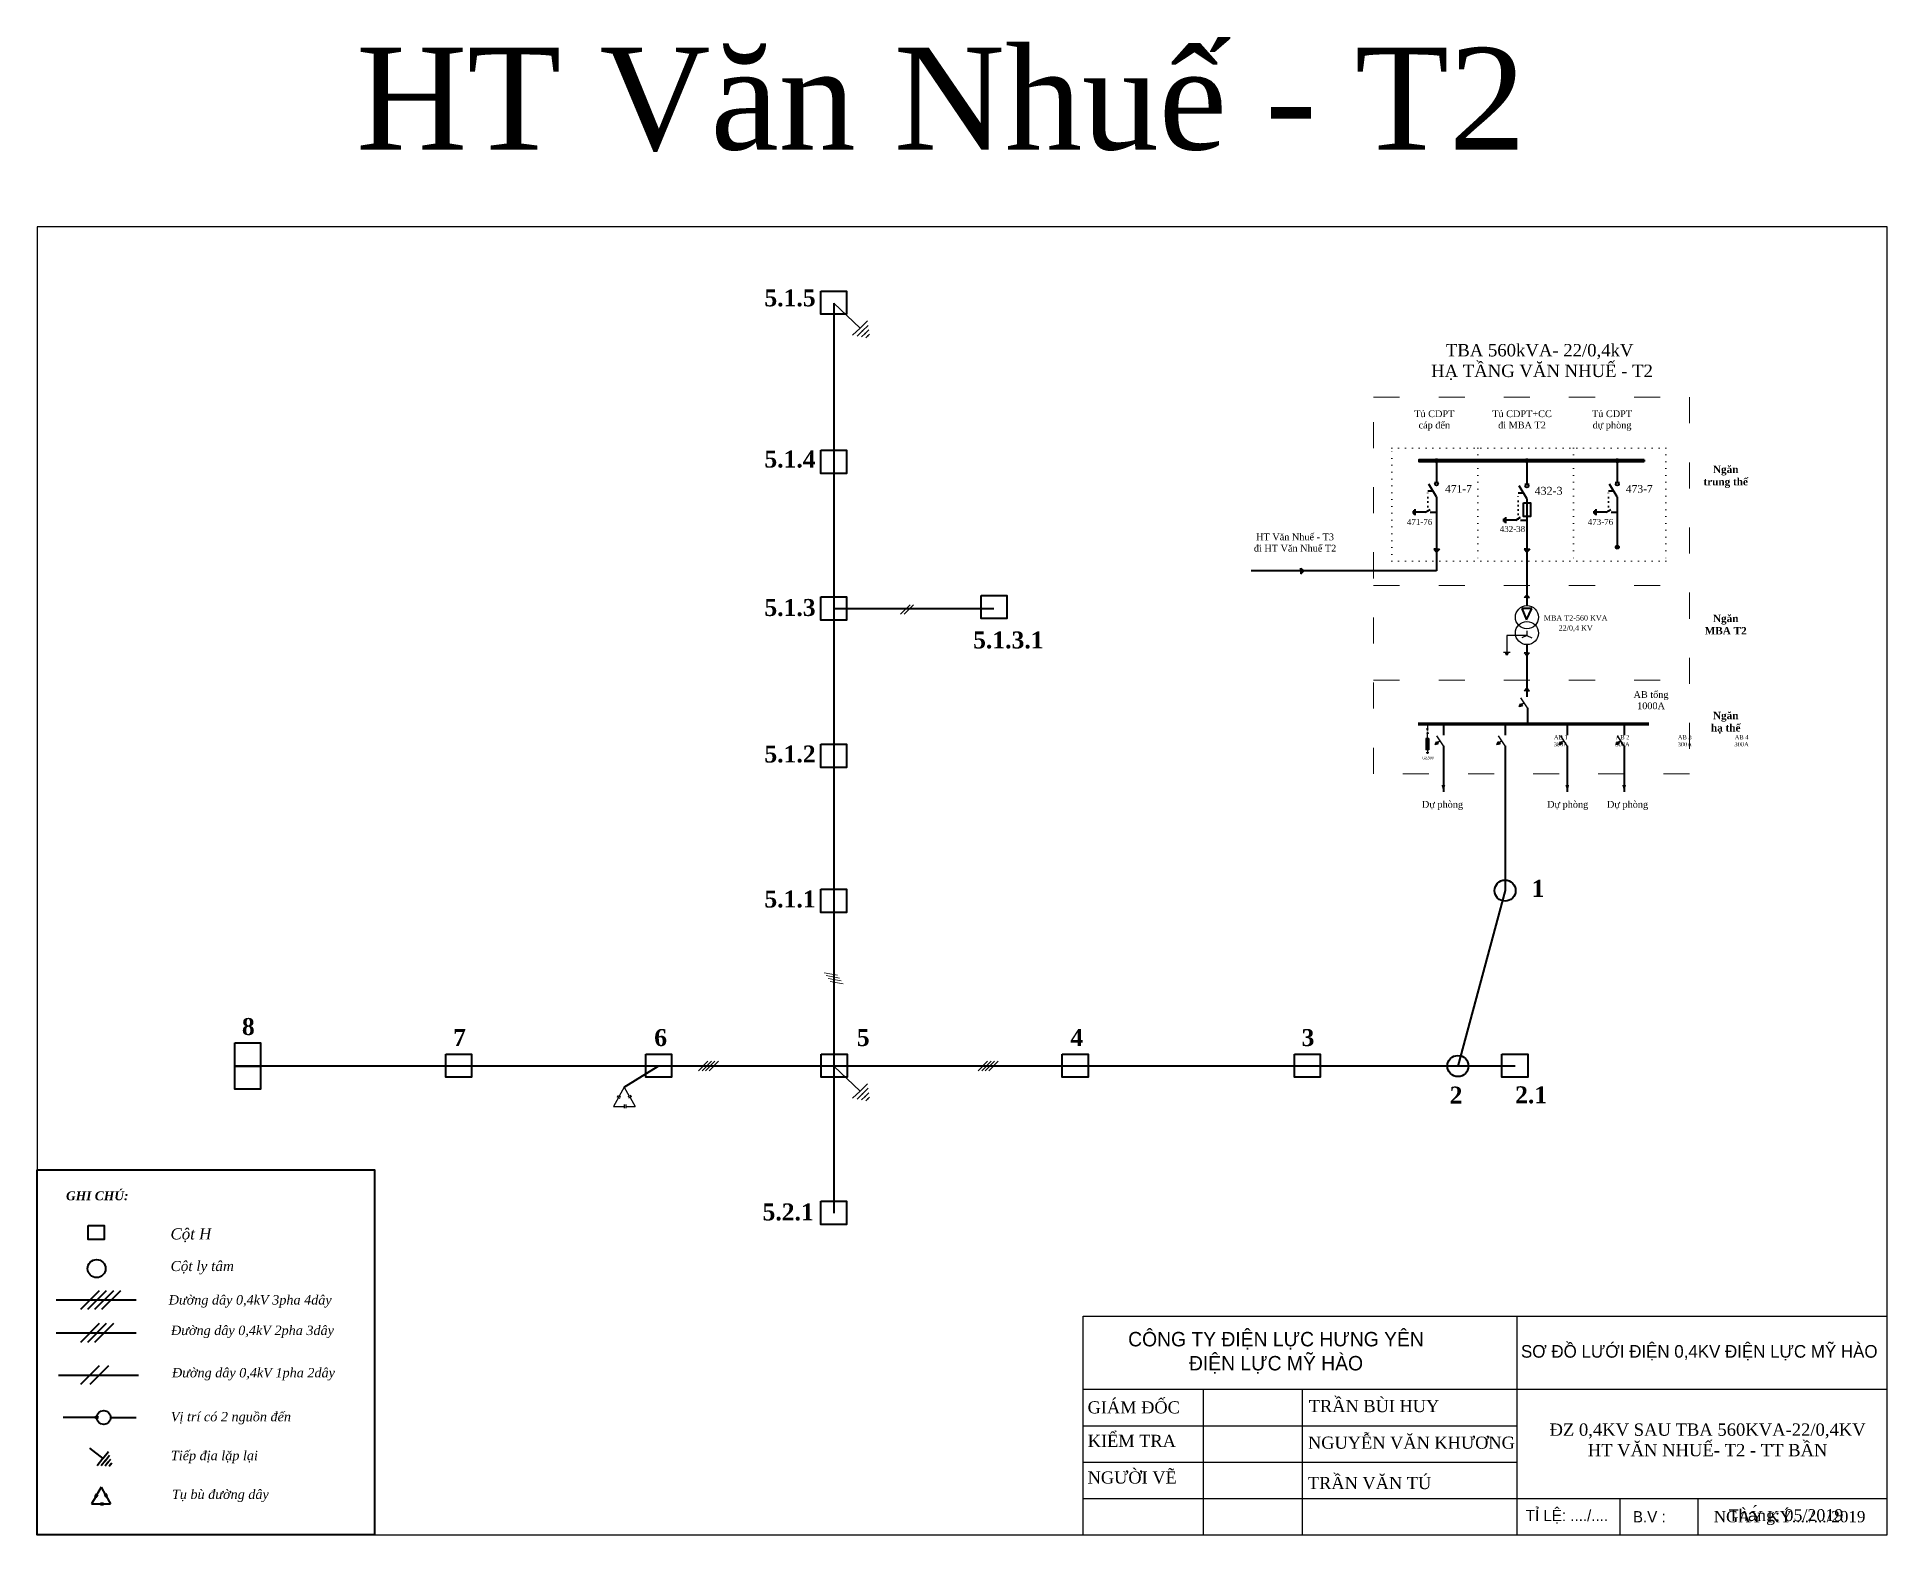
# Model space of a CAD drawing. Extents: x -2498 to 13808, y -1476 to 9052.
# Drawn here: x 4770 to 5315, y 3023 to 3465 of the extents above; entities that cross this region are included whole.
import ezdxf

# ---------------------------------------------------------------- set-up
doc = ezdxf.new("R2010")
doc.units = 0
doc.header["$LTSCALE"] = 0.08
doc.header["$MEASUREMENT"] = 0
doc.linetypes.add('ACAD_ISO03W100', pattern=[30, 12, -18])
doc.linetypes.add('ACAD_ISO07W100', pattern=[3, 0, -3])
doc.layers.get('0').update_dxf_attribs({"linetype": 'CONTINUOUS', "lineweight": 40})
doc.layers.add('Duong manh', color=8, linetype='CONTINUOUS')
for name, color, linetype, lineweight in [('Duong truc', 7, 'CONTINUOUS', 40), ('khung', 3, 'CONTINUOUS', 18), ('NET DAM', 6, 'CONTINUOUS', 25)]:
    doc.layers.add(name, color=color, linetype=linetype, lineweight=lineweight)
doc.styles.add('2.1. CDduong truc', font='times.ttf', dxfattribs={"height": 130})
doc.styles.add('2.2. CD nhanh', font='times.ttf', dxfattribs={"height": 100})
doc.styles.add('anh chinh', font='VNARIAL.TTF', dxfattribs={"height": 2.5})
doc.styles.add('anh thong', font='times.ttf', dxfattribs={"height": 0.5})
doc.styles.get("Standard").update_dxf_attribs({"font": 'VHTEKN.TTF', "height": 2.5})
doc.styles.add('style4', font='VHTIMEB.TTF')

msp = doc.modelspace()

# ---------------------------------------------------------------- texts
at = {"ltscale": 7}
for s, height, style, p in [('471-7', 2.243, '2.1. CDduong truc', (5184.64, 3330.65)), ('432-3', 2.336, '2.1. CDduong truc', (5211.05, 3330.03)), ('473-7', 2.243, '2.1. CDduong truc', (5237.95, 3330.65)), ('471-76', 1.747, '2.2. CD nhanh', (5173.41, 3321.16)), ('473-76', 1.747, '2.2. CD nhanh', (5226.72, 3321.16)), ('432-38', 1.747, '2.2. CD nhanh', (5200.78, 3319.07))]:
    msp.add_text(s, height=height, dxfattribs=dict(at, style=style)).set_placement(p)
at = {"color": 7, "ltscale": 5, "style": 'style4'}
for s, height, p in [('MBA T2-560 kVA', 1.5584, (5213.76, 3292.93)), ('22/0,4 kV', 1.558, (5218.13, 3289.98))]:
    msp.add_text(s, height=height, dxfattribs=at).set_placement(p)
at = {"color": 0, "linetype": 'Continuous', "lineweight": 30, "ltscale": 10}
for s, insert, char_height, width, attachment_point in [('{\\fTimes New Roman|b0|i0|c0|p18;HT Văn Nhuế - T2}', (4863.65, 3461.79), 30, 349.32, 1), ('\\pi32.17;{\\fTimes New Roman|b0|i0|c238|p18;Đ\\fTimes New Roman|b0|i0|c0|p18;Z 0,4KV SAU TBA 560KVA-22/0,4KV \\PHT VĂN NHUẾ- T2 - TT BẦN}', (5245.95, 3056.26), 3.63, 168.6358, 2)]:
    msp.add_mtext(s, dxfattribs=dict(at, insert=insert, char_height=char_height, width=width, attachment_point=attachment_point))
at = {"color": 0, "linetype": 'Continuous', "lineweight": 40, "ltscale": 8, "attachment_point": 1, "style": 'anh chinh'}
for s, insert, char_height, width in [('{\\fTimes New Roman|b1|i0|c0|p18;5.1.5}', (4983.98, 3390.58), 5, 5.7166), ('{\\fTimes New Roman|b1|i0|c0|p18;5.1.4}', (4983.98, 3343.05), 5, 5.7166), ('{\\fTimes New Roman|b1|i0|c0|p18;5.1.3}', (4983.98, 3299.3), 5, 5.7166), ('{\\fTimes New Roman|b1|i0|c0|p18;5.1.3.1}', (5045.52, 3289.73), 5, 5.7166), ('{\\fTimes New Roman|b1|i0|c0|p18;5.1.2}', (4983.98, 3256.11), 5, 5.7166), ('{\\fTimes New Roman|b1|i0|c0|p18;5.1.1}', (4983.98, 3213.36), 5, 5.7166), ('{\\fTimes New Roman|b1|i0|c0|p18;1}', (5210.17, 3216.49), 5, 5.7166), ('{\\fTimes New Roman|b1|i0|c0|p18;8}', (4829.96, 3175.76), 5, 5.7166), ('{\\fTimes New Roman|b1|i0|c0|p18;7}', (4892.21, 3172.52), 5, 5.7166), ('{\\fTimes New Roman|b1|i0|c0|p18;6}', (4951.51, 3172.52), 5, 5.7166), ('{\\fTimes New Roman|b1|i0|c0|p18;5}', (5011.23, 3172.52), 5, 5.7166), ('{\\fTimes New Roman|b1|i0|c0|p18;4}', (5074.17, 3172.52), 5, 5.7166), ('{\\fTimes New Roman|b1|i0|c0|p18;3}', (5142.35, 3172.52), 5, 5.7166), ('{\\fTimes New Roman|b1|i0|c0|p18;2}', (5186, 3155.55), 5, 5.7166), ('{\\fTimes New Roman|b1|i0|c0|p18;2.1}', (5205.3, 3155.64), 5, 5.7166), ('{\\fTimes New Roman|b1|i0|c0|p18;5.2.1}', (4983.44, 3121.12), 5, 5.7166), ('Tha{\\fTimes New Roman|b0|i0|c0|p18;́ng: 05/2019}', (5268.21, 3030.98), 3.5, 46.3277)]:
    msp.add_mtext(s, dxfattribs=dict(at, insert=insert, char_height=char_height, width=width))
at = {"color": 0, "lineweight": 30, "style": 'anh thong'}
for s, insert, char_height, width, attachment_point in [('TBA 560kVA- 22/0,4kV\\P HẠ TẦNG VĂN NHUẾ - T2', (5212.53, 3374.47), 3.6504, 75.4023, 2), ('GZ500', (5179.59, 3252.86), 0.799, 37.0456, 2), ('{\\fTimes New Roman|b0|i1|c0|p18;Cột H}', (4808.91, 3113.8), 3.2947, 57.2533, 1), ('{\\fTimes New Roman|b0|i1|c0|p18;Cột ly tâm}', (4808.94, 3104.15), 2.9665, 57.2533, 1)]:
    msp.add_mtext(s, dxfattribs=dict(at, insert=insert, char_height=char_height, width=width, attachment_point=attachment_point))
at = {"lineweight": 30, "attachment_point": 2, "style": 'anh thong'}
for s, insert, char_height, width in [('Tủ CDPT\\Pcáp đến', (5181.48, 3354.91), 1.997, 16.8549), ('Tủ CDPT+CC\\Pđi MBA T2', (5207.33, 3354.91), 1.997, 19.4812), ('Tủ CDPT \\Pdự phòng', (5233.87, 3354.91), 1.997, 25.2223), ('{\\fTimes New Roman|b1|i0|c0|p18;Ngăn \\Ptrung thế}', (5267.38, 3338.62), 2.184, 14.7717), ('HT Văn Nhuế - T3\\Pđi HT Văn Nhuế T2', (5140.42, 3318.61), 1.9968, 46.307), ('{\\fTimes New Roman|b1|i0|c0|p18;Ngăn \\PMBA T2}', (5267.38, 3294.68), 2.184, 14.7717), ('{\\fTimes New Roman|b1|i0|c0|p18;Ngăn \\Phạ thế}', (5267.38, 3266.06), 2.184, 14.7717)]:
    msp.add_mtext(s, dxfattribs=dict(at, insert=insert, char_height=char_height, width=width))
at = {"linetype": 'Continuous', "lineweight": 40, "ltscale": 8}
for s, insert, char_height, attachment_point in [('{\\fTimes New Roman|b0|i0|c0|p18;AB tổng\\P1000A}', (5245.36, 3266.79), 1.9968, 8), ('{\\fTimes New Roman|b0|i0|c0|p18;AB 1\\P300A}', (5218.78, 3257.49), 1.248, 5), ('{\\fTimes New Roman|b0|i0|c0|p18;AB 2\\P300A}', (5236.97, 3257.49), 1.248, 5), ('{\\fTimes New Roman|b0|i0|c0|p18;AB 3 \\P300A}', (5255.31, 3257.49), 1.248, 5), ('{\\fTimes New Roman|b0|i0|c0|p18;AB 4 \\P300A}', (5272.07, 3257.49), 1.248, 5)]:
    msp.add_mtext_dynamic_manual_height_columns(s, width=69.2641, gutter_width=12.5, heights=[0], dxfattribs=dict(at, insert=insert, char_height=char_height, attachment_point=attachment_point))
at = {"linetype": 'Continuous', "lineweight": 30, "ltscale": 8, "char_height": 2, "attachment_point": 2, "style": 'anh thong'}
for insert, width in [((5183.89, 3239.78), 14.851), ((5220.78, 3239.78), 14.673), ((5238.44, 3239.78), 15.2701)]:
    msp.add_mtext('Dự phòng', dxfattribs=dict(at, insert=insert, width=width))
at = {"attachment_point": 1, "style": 'anh thong'}
for s, insert, char_height, width in [('{\\fTimes New Roman|b1|i1|c0|p18;GHI CHÚ:}', (4778.1, 3124.69), 2.6292, 37.8883), ('{\\fTimes New Roman|b0|i1|c238|p18;Đ\\fTimes New Roman|b0|i1|c0|p18;ường dây 0,4kV 3pha 4dây}', (4808.38, 3094.08), 2.7676, 70.6637), ('{\\fTimes New Roman|b0|i1|c238|p18;Đư\\fTimes New Roman|b0|i1|c0|p18;ờng dây 0,4kV 2pha 3dây}', (4809.05, 3085.09), 2.7676, 70.6637), ('{\\fTimes New Roman|b0|i1|c238|p18;Đư\\fTimes New Roman|b0|i1|c0|p18;ờng dây 0,4kV 1pha 2dây}', (4809.34, 3072.61), 2.7676, 70.6637), ('{\\fTimes New Roman|b0|i1|c0|p18;Vị trí có 2 nguồn đến}', (4809.02, 3059.65), 2.7676, 70.6637), ('{\\fTimes New Roman|b0|i1|c0|p18;Tiếp địa lặp lại}', (4809.02, 3048.2), 2.7676, 70.6637), ('{\\fTimes New Roman|b0|i1|c0|p18;Tụ bù đường dây}', (4809.34, 3036.77), 2.7676, 70.6637)]:
    msp.add_mtext(s, dxfattribs=dict(at, insert=insert, char_height=char_height, width=width))

# ---------------------------------------------------------------- blocks, each defined once
blk = doc.blocks.new('khung')
at = {"layer": 'khung', "color": 5, "lineweight": -3, "ltscale": 4}
for p, q in [((630143, 2296298.9), (632881, 2296298.9)), ((630143, 2295554.2), (630143, 2296298.9)), ((631620.1, 2296298.9), (631620.1, 2295554.2)), ((630143, 2296050.6), (631457.3, 2296050.6)), ((630143, 2296050.6), (632881, 2296050.6)), ((630552, 2296050.6), (630552, 2295554.2)), ((630888.9, 2296050.6), (630888.9, 2295554.2)), ((630143, 2295926.5), (631620.1, 2295926.5)), ((630143, 2295802.4), (631620.1, 2295802.4)), ((630143, 2295678.3), (631512, 2295678.3)), ((630143, 2295678.3), (632881, 2295678.3)), ((631972.7, 2295554.2), (631972.7, 2295678.3)), ((632238.4, 2295554.2), (632238.4, 2295678.3))]:
    blk.add_line(p, q, dxfattribs=at)
blk.add_lwpolyline([(632881, 2300009), (626580.6, 2300009), (626580.6, 2295554.2), (632881, 2295554.2), (632881, 2300009)], dxfattribs=at)
at = {"layer": 'Duong manh', "color": 0, "lineweight": -3, "ltscale": 4}
for s, insert, char_height, width, attachment_point in [('{\\f.VnAvantH|b0|i0|c0|p34;C¤NG TY §IÖN LùC H¦NG Y£N\\P®iÖn lùc mü hµo}', (630800.1, 2296174.8), 49.141, 1314.329, 5), ('{\\f.VnAvantH|b0|i0|c0|p34;s¬ ®å l\xadíi ®iÖn 0,4kv ®iÖn lùc mü hµo}', (632241.6, 2296174.8), 43.049, 1423.665, 5), ('{\\fTimes New Roman|b0|i0|c0|p18; GIÁM ĐỐC}', (630143, 2295988.6), 41.37, 409.064, 4), ('{\\fTimes New Roman|b0|i0|c0|p18; TRẦN BÙI HUY}', (630896.3, 2295992.9), 41.37, 536.856, 4), ('{\\f.VnAvantH|b0|i0|c0|p34; \\fTimes New Roman|b0|i0|c0|p18; KIỂM TRA}', (630128, 2295874.7), 41.37, 409.064, 4), ('{\\fTimes New Roman|b0|i0|c0|p18; NGUYỄN VĂN KHƯƠNG}', (630893.6, 2295868.1), 41.37, 717.247, 4), ('{\\fTimes New Roman|b0|i0|c0|p18; NGƯỜI VẼ}', (630143, 2295749.5), 41.37, 409.064, 4), ('{\\f.VnAvantH|b0|i0|c0|p34; \\fTimes New Roman|b0|i0|c0|p18;TRẦN VĂN TÚ}', (630893.4, 2295730.7), 41.37, 536.856, 4), ('{\\f.VnAvantH|b0|i0|c0|p34; tØ lÖ: ..../....}', (631636.6, 2295616.3), 38.475, 301.491, 4), ('{\\f.VnAvantH|b0|i0|c0|p34;b.v :}', (632071.5, 2295616.3), 38.475, 424.338, 5), ('{\\fTimes New Roman|b0|i0|c0|p18;NGÀY KÝ..../.../2019}', (632549.2, 2295616.3), 38.475, 820.671, 5)]:
    blk.add_mtext(s, dxfattribs=dict(at, insert=insert, char_height=char_height, width=width, attachment_point=attachment_point))

# ---------------------------------------------------------------- hatches: boundary and pattern name
at = {"lineweight": 30, "ltscale": 5}
h = msp.add_hatch(color=7, dxfattribs=at)
edge = h.paths.add_edge_path()
edge.add_arc((5182.12, 3340.06), 0.564, 0, 360)
h = msp.add_hatch(color=7, dxfattribs=at)
edge = h.paths.add_edge_path()
edge.add_arc((5208.77, 3340.06), 0.564, 0, 360)
h = msp.add_hatch(color=7, dxfattribs=at)
edge = h.paths.add_edge_path()
edge.add_arc((5235.42, 3340.06), 0.564, 0, 360)
h = msp.add_hatch(color=7, dxfattribs=at)
edge = h.paths.add_edge_path()
edge.add_arc((5235.42, 3314.6), 0.564, 0, 360)
h = msp.add_hatch(color=7, dxfattribs=at)
edge = h.paths.add_edge_path()
edge.add_arc((5208.92, 3262.42), 0.315, 0, 360)
at = {"linetype": 'Continuous', "ltscale": 8}
for points in [[(4787.49, 3058.04, 1), (4786.81, 3058.04, 1)], [(4791.62, 3058.04, 1), (4790.94, 3058.04, 1)]]:
    msp.add_hatch(color=256, dxfattribs=at).paths.add_polyline_path(points)
at = {"layer": 'Duong truc', "lineweight": -2, "ltscale": 5}
for points in [[(5206.48, 3267.63), (5207.44, 3267.79), (5206.93, 3268.49)], [(5181.69, 3256.42), (5182.65, 3256.58), (5182.14, 3257.28)], [(5199.88, 3256.42), (5200.85, 3256.58), (5200.34, 3257.28)], [(5218.22, 3256.42), (5219.19, 3256.58), (5218.68, 3257.28)], [(5234.98, 3256.42), (5235.95, 3256.58), (5235.44, 3257.28)]]:
    msp.add_hatch(color=7, dxfattribs=at).paths.add_polyline_path(points)

# ---------------------------------------------------------------- linework, layer by layer
at = {"color": 0, "linetype": 'Continuous', "lineweight": 40, "ltscale": 8}
for p, q in [((5004.44, 3386.54), (5004.44, 3118.27)), ((5182.12, 3307.56), (5127.49, 3307.56)), ((5004.44, 3296.5), (5051.67, 3296.5)), ((5207.28, 3296.48), (5208.69, 3293.17)), ((5210.22, 3296.48), (5207.28, 3296.48)), ((5208.69, 3293.17), (5210.22, 3296.48)), ((5208.77, 3285.85), (5208.77, 3270.47)), ((5202.34, 3213.34), (5188.44, 3161.63)), ((5205.35, 3161.63), (4831.69, 3161.63)), ((4942.67, 3155.38), (4952.7, 3161.63)), ((4791.28, 3058.01), (4798.78, 3058.01))]:
    msp.add_line(p, q, dxfattribs=at)
at = {"lineweight": 25, "ltscale": 8}
for p, q in [((5004.44, 3386.54), (5012.18, 3379.15)), ((5012.18, 3379.15), (5010, 3377.03)), ((5012.93, 3378.38), (5011.29, 3376.79)), ((5012.18, 3379.15), (5014.37, 3381.27)), ((5013.68, 3377.6), (5012.6, 3376.54)), ((5012.93, 3378.38), (5014.57, 3379.97)), ((5013.68, 3377.6), (5014.78, 3378.65)), ((5014.44, 3376.83), (5013.89, 3376.3)), ((5014.44, 3376.83), (5014.98, 3377.36)), ((5004.44, 3161.63), (5012.18, 3154.24)), ((4940.96, 3152.37), (4939.47, 3149.74)), ((4940.5, 3152.62), (4941.39, 3152.15)), ((4940.7, 3152.97), (4941.6, 3152.51)), ((4942.67, 3155.38), (4941.17, 3152.73)), ((4942.67, 3155.38), (4944.17, 3152.73)), ((4944.64, 3152.97), (4943.74, 3152.51)), ((4944.84, 3152.62), (4943.94, 3152.15)), ((4944.37, 3152.37), (4945.86, 3149.74)), ((5012.18, 3154.24), (5010, 3152.12)), ((5012.93, 3153.47), (5011.29, 3151.88)), ((5012.18, 3154.24), (5014.37, 3156.36)), ((5013.68, 3152.69), (5012.6, 3151.63)), ((5012.93, 3153.47), (5014.57, 3155.06)), ((5013.68, 3152.69), (5014.78, 3153.74)), ((5014.44, 3151.92), (5014.98, 3152.45)), ((4939.47, 3149.74), (4942.6, 3149.74)), ((4942.6, 3149.74), (4942.66, 3149.74)), ((4942.66, 3150.26), (4942.66, 3149.23)), ((4943.14, 3150.26), (4943.14, 3149.23)), ((4943.14, 3149.74), (4945.86, 3149.74)), ((5014.44, 3151.92), (5013.89, 3151.39))]:
    msp.add_line(p, q, dxfattribs=at)
at = {"color": 1, "linetype": 'ACAD_ISO07W100', "lineweight": 5, "ltscale": 8}
for p, q in [((5194.31, 3343.8), (5194.31, 3310.43)), ((5222.46, 3343.8), (5222.46, 3310.43))]:
    msp.add_line(p, q, dxfattribs=at)
at = {"color": 7, "ltscale": 5}
for p, q in [((5182.12, 3340.06), (5182.12, 3333.67)), ((5208.77, 3339.5), (5208.77, 3333.11)), ((5235.42, 3340.06), (5235.42, 3333.67)), ((5182.12, 3329.44), (5179.83, 3333.2)), ((5181.49, 3333.67), (5182.74, 3333.67)), ((5208.77, 3328.88), (5206.49, 3332.63)), ((5208.15, 3333.11), (5209.39, 3333.11)), ((5235.42, 3329.44), (5233.14, 3333.2)), ((5234.8, 3333.67), (5236.05, 3333.67)), ((5182.12, 3329.44), (5182.12, 3307.56)), ((5208.77, 3328.88), (5208.77, 3314.02)), ((5235.42, 3329.44), (5235.42, 3314.58)), ((5182.12, 3314.02), (5181.29, 3314.02)), ((5181.29, 3314.02), (5182.12, 3313.11)), ((5182.12, 3314.02), (5182.97, 3314.02)), ((5182.97, 3314.02), (5182.12, 3313.11)), ((5208.77, 3314.02), (5207.94, 3314.02)), ((5207.94, 3314.02), (5208.77, 3313.11)), ((5208.77, 3314.02), (5209.62, 3314.02)), ((5209.62, 3314.02), (5208.77, 3313.11)), ((5208.77, 3314.02), (5208.77, 3297.34)), ((5142.11, 3307.56), (5142.11, 3308.41)), ((5142.11, 3308.41), (5143.02, 3307.56)), ((5142.11, 3307.56), (5142.11, 3306.73)), ((5142.11, 3306.73), (5143.02, 3307.56))]:
    msp.add_line(p, q, dxfattribs=at)
at = {"linetype": 'Continuous', "lineweight": 40, "ltscale": 8}
for p, q in [((5243.36, 3340.29), (5243.36, 3339.83)), ((5179.52, 3331.17), (5181.07, 3331.16)), ((5206.18, 3330.61), (5207.73, 3330.6)), ((5232.83, 3331.17), (5234.38, 3331.16))]:
    msp.add_line(p, q, dxfattribs=at)
at = {"color": 7, "linetype": 'ACAD_ISO07W100', "ltscale": 5}
for p, q in [((5179.52, 3325.3), (5179.52, 3331.17)), ((5206.18, 3322.96), (5206.18, 3330.61)), ((5232.83, 3325.3), (5232.83, 3331.17))]:
    msp.add_line(p, q, dxfattribs=at)
at = {"color": 7}
for p, q in [((5175.2, 3325.22), (5175.2, 3324.5)), ((5175.2, 3325.22), (5175.2, 3324.5)), ((5175.47, 3325.5), (5175.47, 3324.22)), ((5175.78, 3325.74), (5175.78, 3323.98)), ((5178.82, 3324.86), (5175.78, 3324.86)), ((5201.85, 3322.89), (5201.85, 3322.16)), ((5201.85, 3322.89), (5201.85, 3322.16)), ((5202.12, 3323.16), (5202.12, 3321.88)), ((5202.43, 3323.4), (5202.43, 3321.64)), ((5205.48, 3322.52), (5202.43, 3322.52)), ((5228.5, 3325.22), (5228.5, 3324.5)), ((5228.5, 3325.22), (5228.5, 3324.5)), ((5228.77, 3325.5), (5228.77, 3324.22)), ((5229.09, 3325.74), (5229.09, 3323.98)), ((5232.13, 3324.86), (5229.09, 3324.86)), ((5208.94, 3267.2), (5208.94, 3262.43)), ((5184.15, 3262.43), (5184.15, 3259.18)), ((5202.34, 3262.43), (5202.34, 3259.18)), ((5220.68, 3262.43), (5220.68, 3259.18)), ((5237.44, 3262.43), (5237.44, 3259.18)), ((5184.15, 3255.99), (5184.15, 3242.48)), ((5202.34, 3255.99), (5202.34, 3213.34)), ((5220.68, 3255.99), (5220.68, 3242.48)), ((5237.44, 3255.99), (5237.44, 3242.48))]:
    msp.add_line(p, q, dxfattribs=at)
at = {"color": 7, "ltscale": 3}
for p, q in [((5178.82, 3324.86), (5180.23, 3325.73)), ((5180.27, 3324.86), (5182.12, 3324.86)), ((5205.48, 3322.52), (5206.88, 3323.39)), ((5206.92, 3322.52), (5208.77, 3322.52)), ((5232.13, 3324.86), (5233.53, 3325.73)), ((5233.58, 3324.86), (5235.42, 3324.86))]:
    msp.add_line(p, q, dxfattribs=at)
at = {"color": 1, "linetype": 'ACAD_ISO03W100', "lineweight": 9, "ltscale": 8}
for p, q in [((5163.57, 3303.28), (5256.69, 3303.28)), ((5163.57, 3275.37), (5256.69, 3275.37))]:
    msp.add_line(p, q, dxfattribs=at)
at = {"linetype": 'Continuous', "lineweight": 15, "ltscale": 8}
for p, q in [((5026.92, 3297.61), (5024.15, 3294.84)), ((5027.96, 3297.61), (5025.19, 3294.84)), ((5005.49, 3188.41), (5001.65, 3189.14)), ((5006.08, 3187.55), (5002.23, 3188.28)), ((5006.66, 3186.7), (5002.82, 3187.43)), ((5007.25, 3185.84), (5003.4, 3186.57)), ((4967.34, 3163.02), (4964.57, 3160.25)), ((4968.37, 3163.02), (4965.61, 3160.25)), ((4969.41, 3163.02), (4966.64, 3160.25)), ((4970.45, 3163.02), (4967.68, 3160.25)), ((5049.78, 3163.02), (5047.01, 3160.25)), ((5050.82, 3163.02), (5048.05, 3160.25)), ((5051.86, 3163.02), (5049.09, 3160.25)), ((5052.89, 3163.02), (5050.13, 3160.25))]:
    msp.add_line(p, q, dxfattribs=at)
at = {"color": 7, "lineweight": -2, "ltscale": 0.35}
for p, q in [((5208.77, 3289.95), (5208.77, 3288.56)), ((5201.83, 3283.62), (5203.88, 3283.62)), ((5202.34, 3283.24), (5203.37, 3283.24)), ((5208.77, 3288.56), (5202.85, 3288.56)), ((5202.85, 3288.56), (5202.85, 3283.62)), ((5208.77, 3288.56), (5207.28, 3287.85)), ((5208.77, 3288.56), (5210.26, 3287.85)), ((5202.6, 3282.89), (5203.11, 3282.89))]:
    msp.add_line(p, q, dxfattribs=at)
at = {"color": 7, "lineweight": 70, "ltscale": 0.35}
msp.add_line((5244.74, 3262.43), (5176.71, 3262.43), dxfattribs=at)
at = {"lineweight": 30}
for p, q in [((5179.45, 3262.43), (5179.45, 3260.53)), ((5179, 3258.2), (5179, 3254.88)), ((5179.9, 3258.2), (5179, 3257.6)), ((5179.9, 3257.6), (5179, 3258.2)), ((5179.9, 3258.2), (5179, 3258.2)), ((5179.9, 3257.6), (5179, 3257.6)), ((5179.9, 3257.3), (5179, 3257.3)), ((5179.9, 3257), (5179, 3257)), ((5179.9, 3256.69), (5179, 3256.69)), ((5179.9, 3256.39), (5179, 3256.39)), ((5179.9, 3256.09), (5179, 3256.09)), ((5179.45, 3260.1), (5179.25, 3259.52)), ((5179.45, 3260.53), (5179.26, 3261.12)), ((5179.45, 3260.53), (5179.65, 3261.12)), ((5179.45, 3258.2), (5179.45, 3260.1)), ((5179.45, 3260.1), (5179.65, 3259.52)), ((5179.9, 3258.2), (5179.9, 3254.88)), ((5179.9, 3255.79), (5179, 3255.79)), ((5179.9, 3255.49), (5179, 3255.49)), ((5179.9, 3255.19), (5179, 3255.19)), ((5179.9, 3254.88), (5179, 3254.88)), ((5179.85, 3253.98), (5179.04, 3253.98)), ((5179.67, 3253.87), (5179.23, 3253.87)), ((5179.54, 3253.77), (5179.35, 3253.77)), ((5179.45, 3254.88), (5179.45, 3253.99))]:
    msp.add_line(p, q, dxfattribs=at)
at = {"linetype": 'Continuous', "ltscale": 8}
for p, q in [((4775.24, 3092.66), (4798.76, 3092.66)), ((4787.92, 3095.38), (4782.38, 3089.85)), ((4789.99, 3095.38), (4784.46, 3089.85)), ((4792.07, 3095.38), (4786.53, 3089.85)), ((4794.14, 3095.38), (4788.61, 3089.85)), ((4775.24, 3082.98), (4798.76, 3082.98)), ((4787.92, 3085.7), (4782.38, 3080.16)), ((4789.99, 3085.7), (4784.46, 3080.16)), ((4792.07, 3085.7), (4786.53, 3080.16)), ((4775.93, 3070.52), (4799.45, 3070.52)), ((4787.92, 3073.24), (4782.38, 3067.71)), ((4790.68, 3073.24), (4785.15, 3067.71)), ((4787.15, 3058.04), (4777.25, 3058.04)), ((4785.01, 3048.95), (4788.96, 3045.89)), ((4788.96, 3045.89), (4787.32, 3043.77)), ((4789.71, 3045.31), (4788.48, 3043.72)), ((4788.96, 3045.89), (4790.6, 3048.01)), ((4790.46, 3044.72), (4789.65, 3043.66)), ((4789.71, 3045.31), (4790.94, 3046.9)), ((4790.46, 3044.72), (4791.28, 3045.78)), ((4791.21, 3044.14), (4790.8, 3043.61)), ((4791.21, 3044.14), (4791.62, 3044.67)), ((4786.96, 3034.84), (4785.65, 3032.53)), ((4785.65, 3032.53), (4788.4, 3032.53)), ((4786.55, 3035.06), (4787.34, 3034.65)), ((4786.72, 3035.37), (4787.51, 3034.96)), ((4788.46, 3037.49), (4787.14, 3035.16)), ((4788.4, 3032.53), (4788.45, 3032.53)), ((4788.45, 3032.98), (4788.45, 3032.08)), ((4788.46, 3037.49), (4789.78, 3035.16)), ((4788.87, 3032.98), (4788.87, 3032.08)), ((4788.87, 3032.53), (4791.27, 3032.53)), ((4790.19, 3035.37), (4789.4, 3034.96)), ((4790.37, 3035.06), (4789.58, 3034.65)), ((4789.96, 3034.84), (4791.27, 3032.53))]:
    msp.add_line(p, q, dxfattribs=at)
at = {"color": 0, "linetype": 'Continuous', "lineweight": 40, "ltscale": 8}
for points in [[(5000.63, 3390.05), (5008.23, 3390.05), (5008.23, 3383.23), (5000.63, 3383.23)], [(5000.63, 3343.15), (5008.23, 3343.15), (5008.23, 3336.33), (5000.63, 3336.33)], [(5207.73, 3327.61), (5209.81, 3327.61), (5209.81, 3323.59), (5207.73, 3323.59)], [(5000.63, 3299.92), (5008.23, 3299.92), (5008.23, 3293.09), (5000.63, 3293.09)], [(5047.86, 3300.34), (5055.45, 3300.34), (5055.45, 3293.52), (5047.86, 3293.52)], [(5000.63, 3256.47), (5008.23, 3256.47), (5008.23, 3249.65), (5000.63, 3249.65)], [(5000.63, 3213.75), (5008.23, 3213.75), (5008.23, 3206.93), (5000.63, 3206.93)], [(4827.89, 3168.45), (4835.49, 3168.45), (4835.49, 3161.63), (4827.89, 3161.63)], [(4890.06, 3165.13), (4897.66, 3165.13), (4897.66, 3158.31), (4890.06, 3158.31)], [(4949.04, 3165.13), (4956.63, 3165.13), (4956.63, 3158.31), (4949.04, 3158.31)], [(5000.75, 3165.13), (5008.35, 3165.13), (5008.35, 3158.31), (5000.75, 3158.31)], [(5071.81, 3165.13), (5079.41, 3165.13), (5079.41, 3158.31), (5071.81, 3158.31)], [(5140.26, 3165.13), (5147.86, 3165.13), (5147.86, 3158.31), (5140.26, 3158.31)], [(5201.42, 3165.13), (5209.02, 3165.13), (5209.02, 3158.31), (5201.42, 3158.31)], [(4827.89, 3161.63), (4835.49, 3161.63), (4835.49, 3154.81), (4827.89, 3154.81)], [(4769.56, 3131.04), (4869.09, 3131.04), (4869.09, 3023.38), (4769.56, 3023.38)], [(5000.63, 3121.78), (5008.23, 3121.78), (5008.23, 3114.95), (5000.63, 3114.95)]]:
    msp.add_lwpolyline(points, close=True, dxfattribs=at)
at = {"color": 1, "linetype": 'ACAD_ISO03W100', "lineweight": 9, "ltscale": 8}
msp.add_lwpolyline([(5163.57, 3358.78), (5256.69, 3358.78), (5256.69, 3247.79), (5163.57, 3247.79)], close=True, dxfattribs=at)
at = {"color": 1, "linetype": 'ACAD_ISO07W100', "lineweight": 5, "ltscale": 8}
msp.add_lwpolyline([(5168.94, 3343.8), (5249.74, 3343.8), (5249.74, 3310.43), (5168.94, 3310.43)], close=True, dxfattribs=at)
at = {"color": 7, "ltscale": 5}
msp.add_lwpolyline([(5243.36, 3340.29), (5176.87, 3340.29), (5176.87, 3339.83), (5243.36, 3339.83)], dxfattribs=at)
at = {"color": 7, "lineweight": -2, "ltscale": 0.35}
for points in [[(5184.15, 3242.48, 0, 1.11, 0), (5184.15, 3244.44, 1.11, 1.11, 0)], [(5220.68, 3242.48, 0, 1.11, 0), (5220.68, 3244.44, 1.11, 1.11, 0)], [(5237.44, 3242.48, 0, 1.11, 0), (5237.44, 3244.44, 1.11, 1.11, 0)]]:
    msp.add_lwpolyline(points, format="xyseb", dxfattribs=at)
at = {"linetype": 'Continuous', "ltscale": 8}
msp.add_lwpolyline([(4784.67, 3114.66), (4789.36, 3114.66), (4789.36, 3110.53), (4784.67, 3110.53)], close=True, dxfattribs=at)
at = {"color": 7, "lineweight": 30, "ltscale": 5}
for centre in [(5182.12, 3340.06), (5208.77, 3340.06), (5235.42, 3340.06), (5235.42, 3314.6)]:
    msp.add_circle(centre, 0.564, dxfattribs=at)
at = {"color": 7, "ltscale": 5}
for centre in [(5182.12, 3333.2), (5208.77, 3332.63), (5235.42, 3333.2)]:
    msp.add_circle(centre, 0.475, dxfattribs=at)
at = {"color": 7, "lineweight": -2, "ltscale": 0.35}
for centre in [(5208.77, 3293.94), (5208.77, 3289.25)]:
    msp.add_circle(centre, 3.4, dxfattribs=at)
at = {"color": 0, "lineweight": 40, "ltscale": 8}
for centre in [(5202.34, 3213.34), (5188.44, 3161.63)]:
    msp.add_circle(centre, 3.11, dxfattribs=at)
at = {"linetype": 'Continuous', "ltscale": 8}
for centre, radius in [((4787.13, 3101.92), 2.65), ((4789.21, 3058.01), 2.07), ((4787.15, 3058.04), 0.342)]:
    msp.add_circle(centre, radius, dxfattribs=at)
at = {"lineweight": 25, "ltscale": 8}
for p in [(5012.93, 3378.38), (5013.68, 3377.6), (5014.44, 3376.83), (5012.93, 3153.47), (5013.68, 3152.69), (5014.44, 3151.92)]:
    msp.add_point(p, dxfattribs=at)
at = {"linetype": 'Continuous', "ltscale": 8}
for p in [(4789.71, 3045.31), (4790.46, 3044.72), (4791.21, 3044.14)]:
    msp.add_point(p, dxfattribs=at)
at = {"layer": 'Duong truc', "color": 7, "lineweight": -2, "ltscale": 5}
for p, q in [((5207.96, 3299.72), (5208.77, 3300.57)), ((5208.77, 3299.72), (5207.96, 3299.72)), ((5209.58, 3299.72), (5208.77, 3300.57)), ((5208.77, 3299.72), (5209.58, 3299.72)), ((5207.96, 3283.39), (5208.77, 3282.54)), ((5208.77, 3283.39), (5207.96, 3283.39)), ((5209.58, 3283.39), (5208.77, 3282.54)), ((5208.77, 3283.39), (5209.58, 3283.39)), ((5207.96, 3272.26), (5208.77, 3273.1)), ((5208.77, 3272.26), (5207.96, 3272.26)), ((5209.58, 3272.26), (5208.77, 3273.1)), ((5208.77, 3272.26), (5209.58, 3272.26)), ((5207.97, 3268.68), (5206.48, 3267.63)), ((5206.48, 3267.63), (5206.93, 3268.49)), ((5206.48, 3267.63), (5207.44, 3267.79)), ((5206.93, 3268.49), (5207.44, 3267.79)), ((5208.94, 3267.2), (5206.99, 3270.15)), ((5183.17, 3257.47), (5181.69, 3256.42)), ((5181.69, 3256.42), (5182.14, 3257.28)), ((5181.69, 3256.42), (5182.65, 3256.58)), ((5182.14, 3257.28), (5182.65, 3256.58)), ((5184.15, 3255.99), (5182.2, 3258.94)), ((5201.37, 3257.47), (5199.88, 3256.42)), ((5199.88, 3256.42), (5200.34, 3257.28)), ((5199.88, 3256.42), (5200.85, 3256.58)), ((5200.34, 3257.28), (5200.85, 3256.58)), ((5202.34, 3255.99), (5200.4, 3258.94)), ((5219.71, 3257.47), (5218.22, 3256.42)), ((5218.22, 3256.42), (5218.68, 3257.28)), ((5218.22, 3256.42), (5219.19, 3256.58)), ((5218.68, 3257.28), (5219.19, 3256.58)), ((5220.68, 3255.99), (5218.74, 3258.94)), ((5236.47, 3257.47), (5234.98, 3256.42)), ((5234.98, 3256.42), (5235.44, 3257.28)), ((5234.98, 3256.42), (5235.95, 3256.58)), ((5235.44, 3257.28), (5235.95, 3256.58)), ((5237.44, 3255.99), (5235.5, 3258.94))]:
    msp.add_line(p, q, dxfattribs=at)

# ---------------------------------------------------------------- block references
at = {"layer": 'NET DAM', "color": 7, "xscale": 0.08656122765302854, "yscale": 0.08656122765302854, "zscale": 0.08656122765302854}
msp.add_blockref('khung', (-49468.03, -195682.61), dxfattribs=at)

msp.set_redraw_order([(e.dxf.handle, doc.entitydb.next_handle()) for e in msp.query("TEXT MTEXT ATTDEF DIMENSION ARC_DIMENSION")])  # texts and dimensions are drawn at this point

doc.saveas('drawing.dxf')
